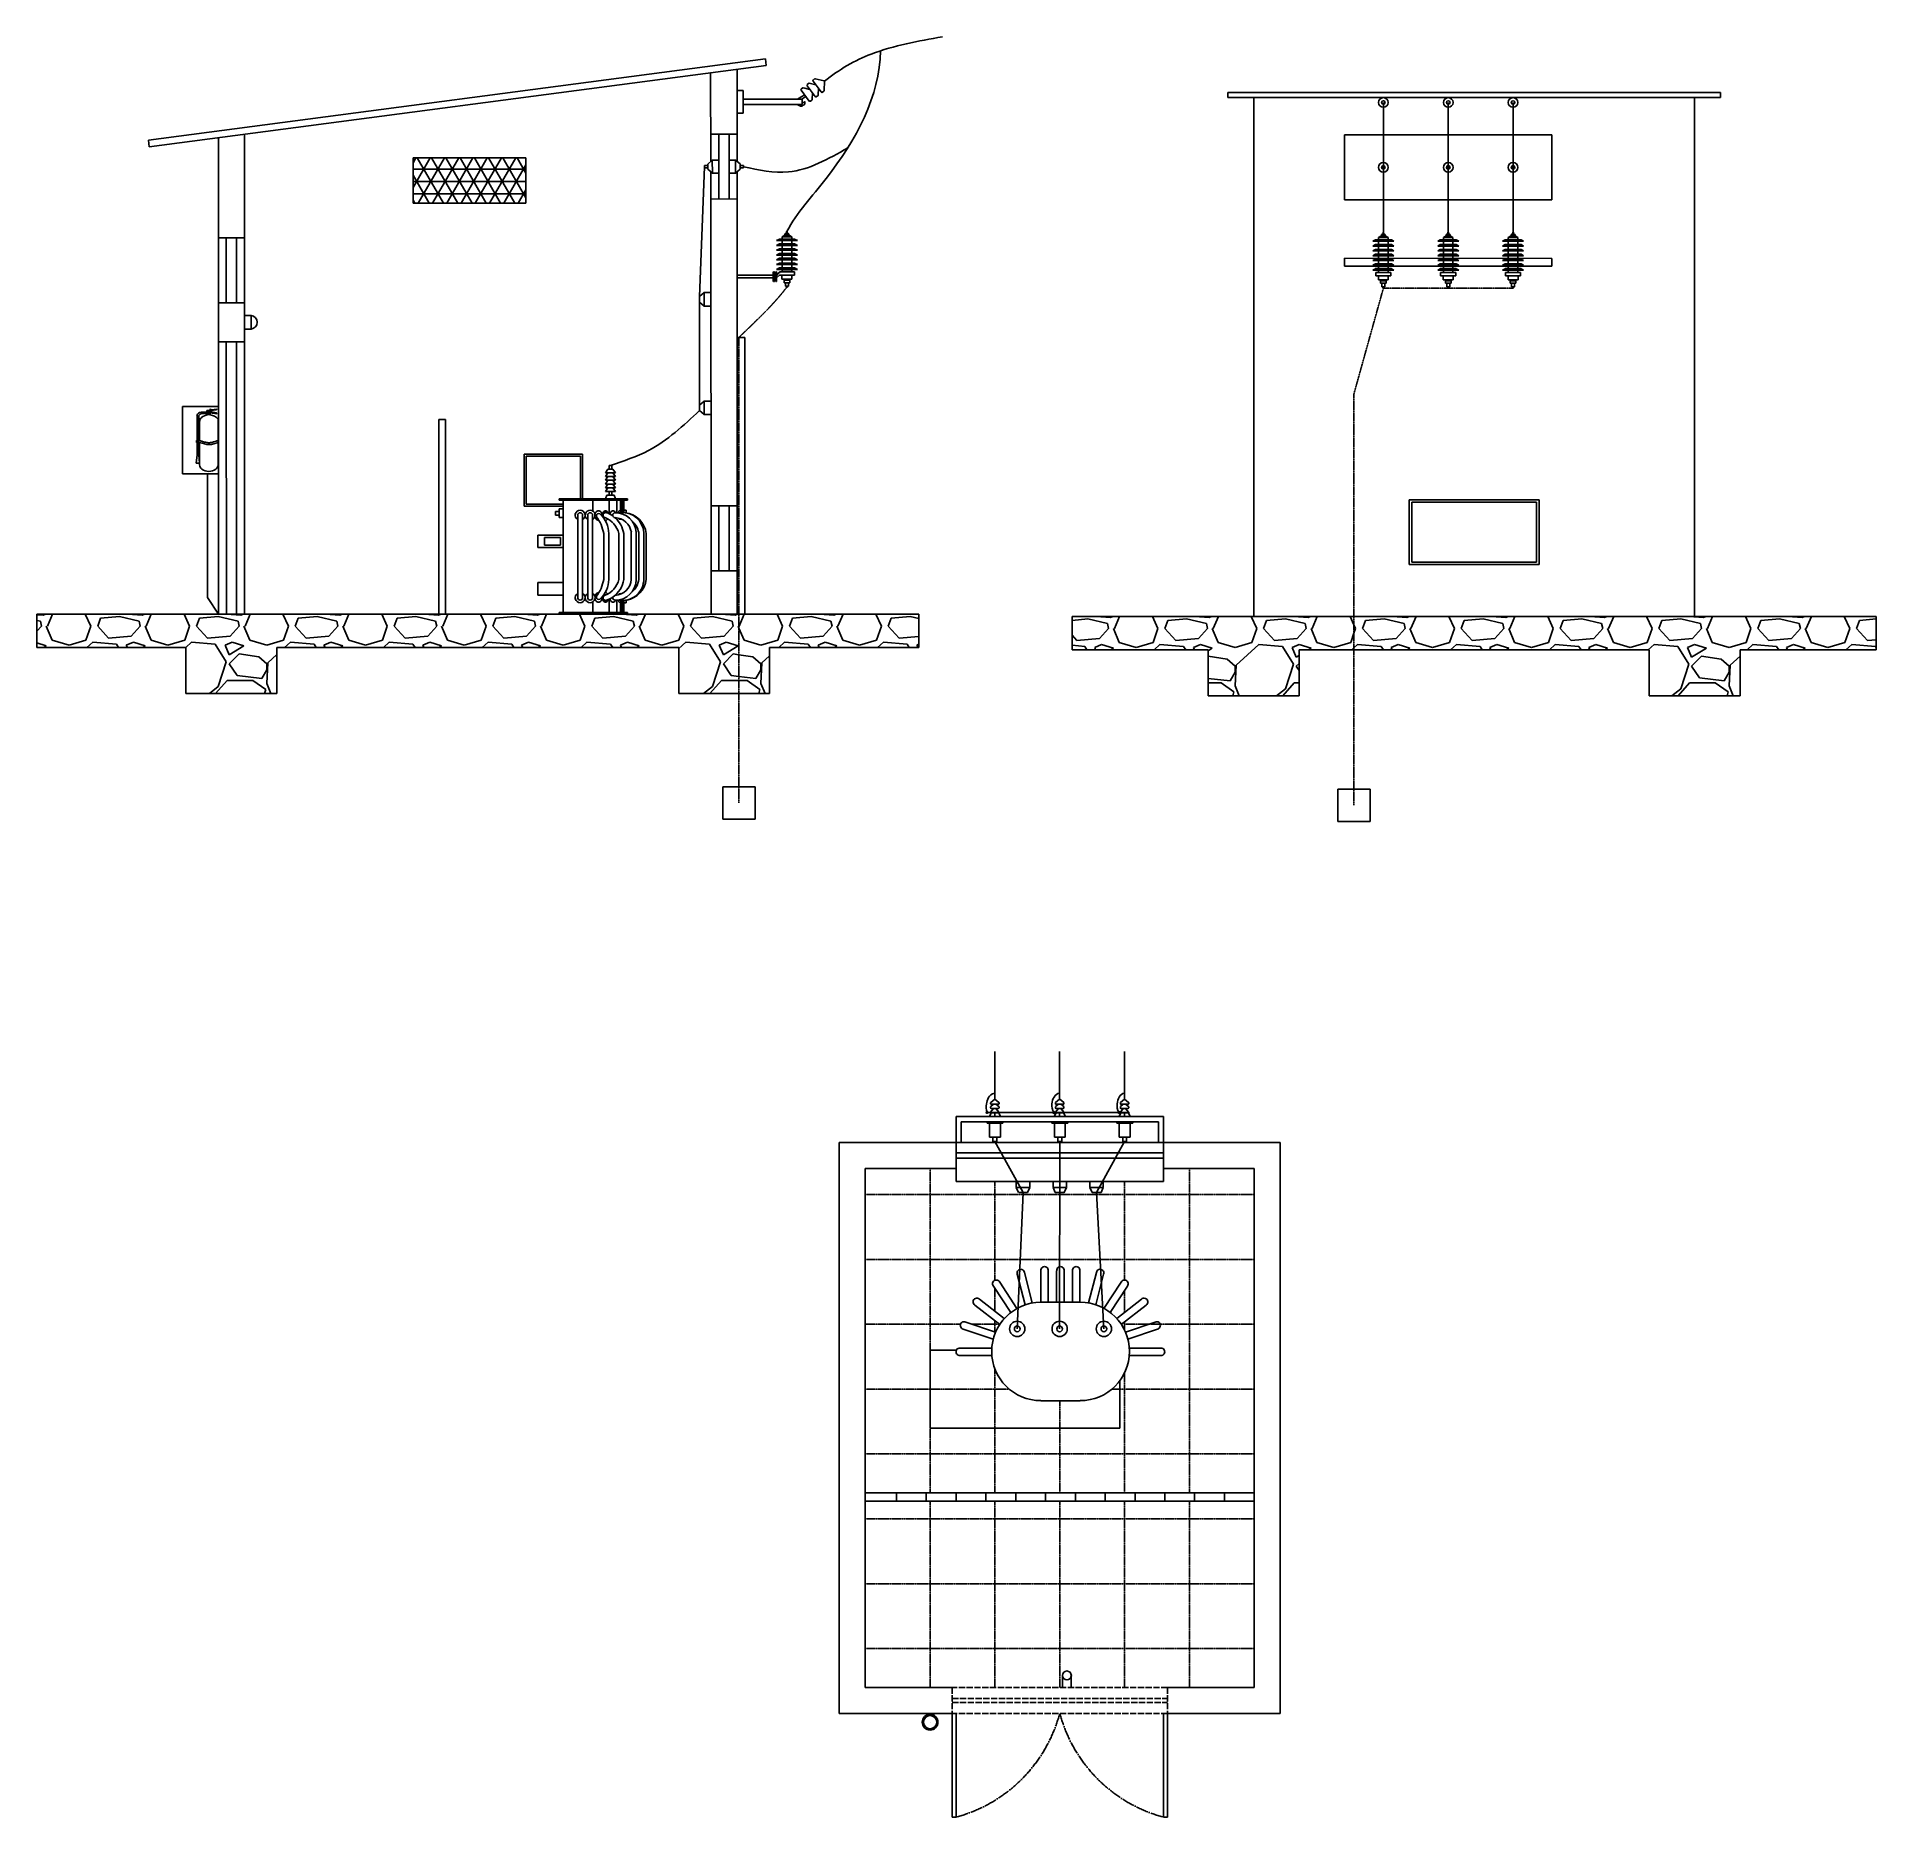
# Model space of a CAD drawing. Header units: millimetres. Extents: x -16096 to -1914, y 2268 to 15991.
import ezdxf

# ---------------------------------------------------------------- set-up
doc = ezdxf.new("R2010")
doc.units = ezdxf.units.MM
doc.linetypes.add('ACAD_ISO02W100', pattern=[15, 12, -3])
doc.linetypes.add('ACAD_ISO04W100', pattern=[30, 24, -3, 0, -3])
for name, color, linetype, lineweight in [('ATERRAMENTO', 1, 'ACAD_ISO04W100', 9), ('C ALIMENTAÇÃO', 6, 'Continuous', 60), ('EQUIPAMENTOS', 2, 'Continuous', 30)]:
    doc.layers.add(name, color=color, linetype=linetype, lineweight=lineweight)

msp = doc.modelspace()

# ---------------------------------------------------------------- hatches: boundary and pattern name
at = {"lineweight": -2}
h = msp.add_hatch(dxfattribs=at)
h.set_pattern_fill('NET3', color=256, scale=30)
h.set_pattern_definition([(0, (3879.74, 17.905), (0, 95.25), []), (60, (3879.74, 17.905), (-82.4889, 47.625), []), (120, (3879.74, 17.905), (-82.4889, -47.625), [])])
h.paths.add_polyline_path([(-13195, 15058), (-13195, 14708), (-12325, 14708), (-12325, 15058)])
at = {"layer": 'EQUIPAMENTOS', "lineweight": -2}
h = msp.add_hatch(color=256, dxfattribs=at)
h.dxf.hatch_style = 1
h.paths.add_polyline_path([(-10276, 14179), (-10276, 14183), (-10349, 14183), (-10349, 14179)])
h = msp.add_hatch(color=256, dxfattribs=at)
h.dxf.hatch_style = 1
h.paths.add_polyline_path([(-10408, 14106), (-10404, 14106), (-10404, 14179), (-10408, 14179)])
h = msp.add_hatch(color=256, dxfattribs=at)
h.dxf.hatch_style = 1
h.paths.add_polyline_path([(-10313, 14123), (-10330, 14123), (-10330, 14116), (-10313, 14116)])
h.paths.add_polyline_path([(-10295, 14123), (-10313, 14123), (-10313, 14116), (-10295, 14116)])
h = msp.add_hatch(color=256, dxfattribs=at)
h.dxf.hatch_style = 1
h.paths.add_polyline_path([(-5714, 14118), (-5732, 14118), (-5732, 14111), (-5714, 14111)])
h.paths.add_polyline_path([(-5696, 14118), (-5714, 14118), (-5714, 14111), (-5696, 14111)])
h = msp.add_hatch(color=256, dxfattribs=at)
h.dxf.hatch_style = 1
h.paths.add_polyline_path([(-5214, 14118), (-5232, 14118), (-5232, 14111), (-5214, 14111)])
h.paths.add_polyline_path([(-5196, 14118), (-5214, 14118), (-5214, 14111), (-5196, 14111)])
h = msp.add_hatch(color=256, dxfattribs=at)
h.dxf.hatch_style = 1
h.paths.add_polyline_path([(-4714, 14118), (-4732, 14118), (-4732, 14111), (-4714, 14111)])
h.paths.add_polyline_path([(-4696, 14118), (-4714, 14118), (-4714, 14111), (-4696, 14111)])

# ---------------------------------------------------------------- linework, layer by layer
at = {"lineweight": -2}
for p, q in [((-15235, 15194), (-10479, 15821)), ((-15231, 15144), (-10472, 15771)), ((-10472, 15771), (-10479, 15821)), ((-10900, 15030), (-10901, 15715)), ((-10696, 15030), (-10696, 15742)), ((-10651, 15578), (-10696, 15578)), ((-10651, 15578), (-10651, 15403)), ((-10651, 15510), (-10196, 15510)), ((-10651, 15470), (-10196, 15470)), ((-10196, 15510), (-10196, 15470)), ((-3114, 15563), (-6914, 15563)), ((-6914, 15563), (-6914, 15523)), ((-3114, 15523), (-6914, 15523)), ((-6714, 15523), (-6714, 11523)), ((-3314, 11523), (-3314, 15523)), ((-3114, 15563), (-3114, 15523)), ((-10651, 15403), (-10696, 15403)), ((-15231, 15144), (-15235, 15194)), ((-14696, 11541), (-14696, 15214)), ((-14496, 11541), (-14496, 15241)), ((-10696, 15241), (-10900, 15240)), ((-10838, 15240), (-10838, 14740)), ((-10758, 15241), (-10758, 14741)), ((-6014, 15235), (-6014, 14735)), ((-6014, 15235), (-4414, 15235)), ((-4414, 15235), (-4414, 14735)), ((-13195, 14708), (-13195, 15058)), ((-13195, 15058), (-12325, 15058)), ((-12325, 15058), (-12325, 14708)), ((-10888, 15040), (-10923, 15010)), ((-10838, 15040), (-10888, 15040)), ((-10888, 15040), (-10887, 14941)), ((-10758, 15041), (-10709, 15041)), ((-10709, 15041), (-10709, 14941)), ((-10709, 15041), (-10673, 15011)), ((-10923, 14999), (-10948, 14999)), ((-10948, 14981), (-10948, 14999)), ((-10923, 14981), (-10948, 14981)), ((-10923, 15010), (-10923, 14970)), ((-10887, 14941), (-10923, 14970)), ((-10896, 11541), (-10900, 14951)), ((-10838, 14941), (-10887, 14941)), ((-10758, 14941), (-10709, 14941)), ((-10709, 14941), (-10674, 14970)), ((-10696, 11541), (-10696, 14951)), ((-10673, 15011), (-10674, 14970)), ((-10673, 14999), (-10648, 14999)), ((-10673, 14982), (-10648, 14981)), ((-10648, 14982), (-10648, 14999)), ((-12325, 14708), (-13195, 14708)), ((-10696, 14741), (-10900, 14740)), ((-6014, 14735), (-4414, 14735)), ((-14496, 14441), (-14696, 14441)), ((-14636, 14441), (-14636, 13941)), ((-14556, 14441), (-14556, 13941)), ((-4414, 14283), (-6014, 14284)), ((-6014, 14284), (-6014, 14222)), ((-6014, 14222), (-4414, 14222)), ((-4414, 14283), (-4414, 14222)), ((-10416, 14179), (-10419, 14179)), ((-10404, 14179), (-10408, 14179)), ((-10393, 14179), (-10396, 14179)), ((-14496, 13941), (-14696, 13941)), ((-10951, 14020), (-10988, 13990)), ((-10988, 13947), (-10988, 13990)), ((-10951, 13916), (-10988, 13947)), ((-10899, 14020), (-10951, 14020)), ((-10951, 13916), (-10951, 14020)), ((-10899, 13916), (-10951, 13916)), ((-14496, 13843), (-14444, 13843)), ((-14444, 13843), (-14444, 13738)), ((-14696, 13641), (-14496, 13641)), ((-14636, 13641), (-14634, 11541)), ((-14556, 13641), (-14556, 11541)), ((-14496, 13738), (-14444, 13738)), ((-10696, 13673), (-10636, 13673)), ((-10636, 13673), (-10636, 11541)), ((-14696, 13141), (-14972, 13141)), ((-14972, 13141), (-14972, 12622)), ((-14861, 13072), (-14861, 12769)), ((-14846, 13072), (-14846, 12769)), ((-14779, 13097), (-14829, 13097)), ((-14779, 13087), (-14824, 13087)), ((-14764, 13114), (-14785, 13112)), ((-14785, 13112), (-14785, 13100)), ((-14785, 13100), (-14779, 13099)), ((-14779, 13076), (-14779, 13102)), ((-14766, 13102), (-14772, 13102)), ((-14769, 13102), (-14769, 13105)), ((-14769, 13105), (-14769, 13099)), ((-14761, 13114), (-14764, 13114)), ((-14761, 13113), (-14764, 13113)), ((-14761, 13113), (-14764, 13112)), ((-14753, 13115), (-14760, 13114)), ((-14758, 13107), (-14760, 13106)), ((-14759, 13076), (-14759, 13102)), ((-14710, 13092), (-14759, 13102)), ((-14756, 13107), (-14757, 13107)), ((-14754, 13111), (-14756, 13107)), ((-14754, 13111), (-14753, 13111)), ((-14706, 13120), (-14752, 13115)), ((-14752, 13111), (-14715, 13115)), ((-14715, 13115), (-14706, 13120)), ((-14710, 13092), (-14706, 13087)), ((-14710, 13087), (-14706, 13087)), ((-10950, 13183), (-10987, 13152)), ((-10987, 13110), (-10987, 13152)), ((-10950, 13079), (-10987, 13110)), ((-10898, 13183), (-10950, 13183)), ((-10950, 13079), (-10950, 13183)), ((-10898, 13079), (-10950, 13079)), ((-14841, 13025), (-14841, 12880)), ((-14699, 13045), (-14699, 12692)), ((-12996, 11541), (-12996, 13041)), ((-12996, 13041), (-12946, 13041)), ((-12946, 13041), (-12946, 11541)), ((-14867, 12704), (-14861, 12769)), ((-14865, 12865), (-14865, 12880)), ((-14861, 12880), (-14865, 12880)), ((-14861, 12865), (-14865, 12865)), ((-14841, 12880), (-14846, 12880)), ((-14841, 12865), (-14846, 12865)), ((-14842, 12704), (-14846, 12769)), ((-14841, 12865), (-14841, 12692)), ((-12339, 12374), (-12339, 12774)), ((-12339, 12774), (-11889, 12774)), ((-11889, 12774), (-11889, 12429)), ((-14867, 12704), (-14842, 12704)), ((-14696, 12691), (-14696, 12691)), ((-12324, 12389), (-12324, 12759)), ((-12324, 12759), (-11904, 12759)), ((-11904, 12759), (-11904, 12429)), ((-14972, 12622), (-14696, 12622)), ((-14781, 12622), (-14781, 11669)), ((-12039, 12374), (-12339, 12374)), ((-12039, 12389), (-12324, 12389)), ((-10697, 12376), (-10897, 12376)), ((-10837, 12376), (-10837, 11876)), ((-10757, 12376), (-10757, 11876)), ((-5514, 12423), (-4514, 12423)), ((-5514, 11923), (-5514, 12423)), ((-5494, 12403), (-4534, 12403)), ((-5494, 11943), (-5494, 12403)), ((-4534, 11943), (-4534, 12403)), ((-4514, 11923), (-4514, 12423)), ((-4514, 11923), (-5514, 11923)), ((-4534, 11943), (-5494, 11943)), ((-10697, 11876), (-10897, 11876)), ((-14781, 11669), (-14696, 11541)), ((-16096, 11541), (-16096, 11285)), ((-16096, 11541), (-9296, 11541)), ((-14496, 11541), (-10696, 11541)), ((-10896, 11541), (-10696, 11541)), ((-9296, 11285), (-9296, 11541)), ((-8114, 11523), (-1914, 11523)), ((-8114, 11523), (-8114, 11267)), ((-1914, 11267), (-1914, 11523)), ((-16096, 11285), (-14946, 11285)), ((-14946, 11285), (-14946, 10930)), ((-14246, 11285), (-11146, 11285)), ((-14246, 10930), (-14246, 11285)), ((-11146, 10930), (-11146, 11285)), ((-10446, 11285), (-9296, 11285)), ((-10446, 11285), (-10446, 10930)), ((-8114, 11267), (-7064, 11267)), ((-7064, 10912), (-7064, 11267)), ((-6364, 11267), (-3664, 11267)), ((-6364, 11267), (-6364, 10912)), ((-3664, 11267), (-3664, 10912)), ((-2964, 11267), (-1914, 11267)), ((-2964, 10912), (-2964, 11267)), ((-14246, 10930), (-14946, 10930)), ((-11146, 10930), (-10446, 10930)), ((-7064, 10912), (-6364, 10912)), ((-2964, 10912), (-3664, 10912)), ((-10808, 10211), (-10808, 9961)), ((-10558, 10211), (-10808, 10211)), ((-10558, 9961), (-10558, 10211)), ((-6066, 10193), (-6066, 9943)), ((-5816, 10193), (-6066, 10193)), ((-5816, 9943), (-5816, 10193)), ((-10808, 9961), (-10558, 9961)), ((-6066, 9943), (-5816, 9943)), ((-9009, 7668), (-9009, 7168)), ((-9009, 7668), (-7409, 7668)), ((-7409, 7668), (-7409, 7168)), ((-8969, 7628), (-8969, 7468)), ((-8969, 7628), (-7449, 7628)), ((-7449, 7628), (-7449, 7468)), ((-9909, 7468), (-6509, 7468)), ((-9909, 3068), (-9909, 7468)), ((-9009, 7388), (-7409, 7388)), ((-6509, 7468), (-6509, 3068)), ((-9709, 7268), (-9709, 3268)), ((-9009, 7268), (-9709, 7268)), ((-9709, 3268), (-9709, 7268)), ((-9709, 7268), (-9009, 7268)), ((-9009, 7348), (-7409, 7348)), ((-6709, 7268), (-7409, 7268)), ((-7409, 7268), (-6709, 7268)), ((-6709, 3268), (-6709, 7268)), ((-6709, 7268), (-6709, 3268)), ((-9009, 7168), (-7409, 7168)), ((-8544, 7168), (-8544, 7124)), ((-8440, 7123), (-8544, 7123)), ((-8544, 7123), (-8527, 7084)), ((-8441, 7123), (-8457, 7084)), ((-8440, 7168), (-8440, 7124)), ((-8260, 7168), (-8260, 7124)), ((-8157, 7123), (-8260, 7123)), ((-8260, 7123), (-8244, 7084)), ((-8157, 7123), (-8174, 7084)), ((-8157, 7168), (-8157, 7124)), ((-7977, 7168), (-7977, 7124)), ((-7874, 7123), (-7977, 7123)), ((-7977, 7123), (-7960, 7084)), ((-7874, 7123), (-7890, 7084)), ((-7874, 7168), (-7874, 7124)), ((-8525, 7083), (-8459, 7083)), ((-8242, 7083), (-8176, 7083)), ((-7958, 7083), (-7892, 7083)), ((-9209, 5868), (-9006, 5868)), ((-9209, 5868), (-9209, 5268)), ((-7746, 5632), (-7746, 5268)), ((-9209, 5268), (-7746, 5268)), ((-6709, 4768), (-9709, 4768)), ((-9709, 4768), (-6709, 4768)), ((-9709, 4703), (-6709, 4703)), ((-9469, 4768), (-9469, 4703)), ((-9239, 4768), (-9239, 4703)), ((-9009, 4768), (-9009, 4703)), ((-8779, 4768), (-8779, 4703)), ((-8549, 4768), (-8549, 4703)), ((-8319, 4768), (-8319, 4703)), ((-8089, 4768), (-8089, 4703)), ((-7859, 4768), (-7859, 4703)), ((-7629, 4768), (-7629, 4703)), ((-7399, 4768), (-7399, 4703)), ((-7169, 4768), (-7169, 4703)), ((-6939, 4768), (-6939, 4703)), ((-6709, 4768), (-6709, 4703)), ((-6709, 4768), (-6709, 4703)), ((-9709, 3268), (-9039, 3268)), ((-9209, 3268), (-9709, 3268)), ((-8188, 3268), (-8188, 3361)), ((-8120, 3268), (-8120, 3361)), ((-7379, 3268), (-6709, 3268)), ((-6709, 3268), (-7209, 3268)), ((-9039, 3068), (-9909, 3068)), ((-9209, 3001), (-9209, 3001)), ((-9039, 3068), (-9039, 2268)), ((-9039, 3068), (-9009, 3068)), ((-9009, 2268), (-9009, 3068)), ((-7409, 3068), (-7409, 2268)), ((-7409, 3068), (-7379, 3068)), ((-7379, 2268), (-7379, 3068)), ((-6509, 3068), (-7379, 3068)), ((-9039, 2268), (-9009, 2268)), ((-7409, 2268), (-7379, 2268))]:
    msp.add_line(p, q, dxfattribs=at)
at = {"linetype": 'Continuous', "lineweight": -2}
for p, q in [((-16046, 11532), (-16096, 11536)), ((-16069, 11486), (-16096, 11493)), ((-16029, 11541), (-16046, 11532)), ((-16015, 11448), (-15976, 11541)), ((-15723, 11541), (-15680, 11448)), ((-15627, 11448), (-15604, 11509)), ((-15459, 11524), (-15604, 11509)), ((-15307, 11486), (-15459, 11524)), ((-15284, 11532), (-15395, 11541)), ((-15267, 11541), (-15284, 11532)), ((-15253, 11448), (-15214, 11541)), ((-14961, 11541), (-14918, 11448)), ((-14865, 11448), (-14842, 11509)), ((-14697, 11524), (-14842, 11509)), ((-14545, 11486), (-14697, 11524)), ((-14522, 11532), (-14633, 11541)), ((-14505, 11541), (-14522, 11532)), ((-14491, 11448), (-14452, 11541)), ((-14199, 11541), (-14156, 11448)), ((-14103, 11448), (-14080, 11509)), ((-13935, 11524), (-14080, 11509)), ((-13783, 11486), (-13935, 11524)), ((-13760, 11532), (-13871, 11541)), ((-13743, 11541), (-13760, 11532)), ((-13729, 11448), (-13690, 11541)), ((-13437, 11541), (-13394, 11448)), ((-13341, 11448), (-13318, 11509)), ((-13173, 11524), (-13318, 11509)), ((-13021, 11486), (-13173, 11524)), ((-12998, 11532), (-13109, 11541)), ((-12981, 11541), (-12998, 11532)), ((-12967, 11448), (-12928, 11541)), ((-12675, 11541), (-12632, 11448)), ((-12579, 11448), (-12556, 11509)), ((-12411, 11524), (-12556, 11509)), ((-12259, 11486), (-12411, 11524)), ((-12236, 11532), (-12347, 11541)), ((-12219, 11541), (-12236, 11532)), ((-12205, 11448), (-12166, 11541)), ((-11913, 11541), (-11870, 11448)), ((-11817, 11448), (-11794, 11509)), ((-11649, 11524), (-11794, 11509)), ((-11497, 11486), (-11649, 11524)), ((-11474, 11532), (-11585, 11541)), ((-11457, 11541), (-11474, 11532)), ((-11443, 11448), (-11404, 11541)), ((-11151, 11541), (-11108, 11448)), ((-11055, 11448), (-11032, 11509)), ((-10887, 11524), (-11032, 11509)), ((-10735, 11486), (-10887, 11524)), ((-10712, 11532), (-10823, 11541)), ((-10695, 11541), (-10712, 11532)), ((-10681, 11448), (-10642, 11541)), ((-10389, 11541), (-10346, 11448)), ((-10293, 11448), (-10270, 11509)), ((-10125, 11524), (-10270, 11509)), ((-9973, 11486), (-10125, 11524)), ((-9950, 11532), (-10061, 11541)), ((-9933, 11541), (-9950, 11532)), ((-9919, 11448), (-9880, 11541)), ((-9627, 11541), (-9584, 11448)), ((-9531, 11448), (-9508, 11509)), ((-9363, 11524), (-9508, 11509)), ((-9296, 11507), (-9363, 11524)), ((-9296, 11540), (-9299, 11541)), ((-7993, 11506), (-8114, 11493)), ((-7841, 11468), (-7993, 11506)), ((-7818, 11514), (-7929, 11523)), ((-7801, 11523), (-7818, 11514)), ((-7788, 11430), (-7748, 11523)), ((-7495, 11523), (-7452, 11430)), ((-7399, 11430), (-7376, 11491)), ((-7231, 11506), (-7376, 11491)), ((-7079, 11468), (-7231, 11506)), ((-7056, 11514), (-7167, 11523)), ((-7039, 11523), (-7056, 11514)), ((-7026, 11430), (-6986, 11523)), ((-6733, 11523), (-6690, 11430)), ((-6637, 11430), (-6614, 11491)), ((-6469, 11506), (-6614, 11491)), ((-6317, 11468), (-6469, 11506)), ((-6294, 11514), (-6405, 11523)), ((-6277, 11523), (-6294, 11514)), ((-6264, 11430), (-6224, 11523)), ((-5971, 11523), (-5941, 11458)), ((-5875, 11430), (-5852, 11491)), ((-5707, 11506), (-5852, 11491)), ((-5555, 11468), (-5707, 11506)), ((-5532, 11514), (-5643, 11523)), ((-5515, 11523), (-5532, 11514)), ((-5502, 11430), (-5462, 11523)), ((-5209, 11523), (-5166, 11430)), ((-5113, 11430), (-5090, 11491)), ((-4945, 11506), (-5090, 11491)), ((-4793, 11468), (-4945, 11506)), ((-4770, 11514), (-4881, 11523)), ((-4753, 11523), (-4770, 11514)), ((-4740, 11430), (-4700, 11523)), ((-4447, 11523), (-4404, 11430)), ((-4351, 11430), (-4328, 11491)), ((-4183, 11506), (-4328, 11491)), ((-4031, 11468), (-4183, 11506)), ((-4008, 11514), (-4119, 11523)), ((-3991, 11523), (-4008, 11514)), ((-3978, 11430), (-3938, 11523)), ((-3685, 11523), (-3642, 11430)), ((-3589, 11430), (-3566, 11491)), ((-3421, 11506), (-3566, 11491)), ((-3269, 11468), (-3421, 11506)), ((-3246, 11514), (-3357, 11523)), ((-3229, 11523), (-3246, 11514)), ((-3216, 11430), (-3176, 11523)), ((-2923, 11523), (-2880, 11430)), ((-2827, 11430), (-2804, 11491)), ((-2659, 11506), (-2804, 11491)), ((-2507, 11468), (-2659, 11506)), ((-2484, 11514), (-2595, 11523)), ((-2467, 11523), (-2484, 11514)), ((-2454, 11430), (-2414, 11523)), ((-2161, 11523), (-2118, 11430)), ((-2065, 11430), (-2042, 11491)), ((-1914, 11504), (-2042, 11491)), ((-16061, 11448), (-16096, 11409)), ((-16061, 11448), (-16069, 11486)), ((-16023, 11448), (-15977, 11341)), ((-15718, 11341), (-15680, 11448)), ((-15543, 11356), (-15627, 11448)), ((-15368, 11372), (-15543, 11356)), ((-15299, 11448), (-15368, 11372)), ((-15299, 11448), (-15307, 11486)), ((-15261, 11448), (-15215, 11341)), ((-14956, 11341), (-14918, 11448)), ((-14781, 11356), (-14865, 11448)), ((-14606, 11372), (-14781, 11356)), ((-14537, 11448), (-14606, 11372)), ((-14537, 11448), (-14545, 11486)), ((-14499, 11448), (-14453, 11341)), ((-14194, 11341), (-14156, 11448)), ((-14019, 11356), (-14103, 11448)), ((-13844, 11372), (-14019, 11356)), ((-13775, 11448), (-13844, 11372)), ((-13775, 11448), (-13783, 11486)), ((-13737, 11448), (-13691, 11341)), ((-13432, 11341), (-13394, 11448)), ((-13257, 11356), (-13341, 11448)), ((-13082, 11372), (-13257, 11356)), ((-13013, 11448), (-13082, 11372)), ((-13013, 11448), (-13021, 11486)), ((-12975, 11448), (-12929, 11341)), ((-12670, 11341), (-12632, 11448)), ((-12495, 11356), (-12579, 11448)), ((-12320, 11372), (-12495, 11356)), ((-12251, 11448), (-12320, 11372)), ((-12251, 11448), (-12259, 11486)), ((-12213, 11448), (-12167, 11341)), ((-11908, 11341), (-11870, 11448)), ((-11733, 11356), (-11817, 11448)), ((-11558, 11372), (-11733, 11356)), ((-11489, 11448), (-11558, 11372)), ((-11489, 11448), (-11497, 11486)), ((-11451, 11448), (-11405, 11341)), ((-11146, 11341), (-11108, 11448)), ((-10971, 11356), (-11055, 11448)), ((-10796, 11372), (-10971, 11356)), ((-10727, 11448), (-10796, 11372)), ((-10727, 11448), (-10735, 11486)), ((-10689, 11448), (-10683, 11434)), ((-10683, 11434), (-10643, 11341)), ((-10384, 11341), (-10346, 11448)), ((-10209, 11356), (-10293, 11448)), ((-10034, 11372), (-10209, 11356)), ((-9965, 11448), (-10034, 11372)), ((-9965, 11448), (-9973, 11486)), ((-9927, 11448), (-9881, 11341)), ((-9622, 11341), (-9584, 11448)), ((-9447, 11356), (-9531, 11448)), ((-9296, 11370), (-9447, 11356)), ((-8077, 11339), (-8114, 11379)), ((-7902, 11354), (-8077, 11339)), ((-7833, 11430), (-7902, 11354)), ((-7833, 11430), (-7841, 11468)), ((-7795, 11430), (-7750, 11323)), ((-7490, 11323), (-7452, 11430)), ((-7315, 11339), (-7399, 11430)), ((-7140, 11354), (-7315, 11339)), ((-7071, 11430), (-7140, 11354)), ((-7071, 11430), (-7079, 11468)), ((-7033, 11430), (-6988, 11323)), ((-6728, 11323), (-6690, 11430)), ((-6553, 11339), (-6637, 11430)), ((-6378, 11354), (-6553, 11339)), ((-6309, 11430), (-6378, 11354)), ((-6309, 11430), (-6317, 11468)), ((-6271, 11430), (-6226, 11323)), ((-5966, 11323), (-5941, 11394)), ((-5941, 11458), (-5928, 11430)), ((-5941, 11394), (-5928, 11430)), ((-5791, 11339), (-5875, 11430)), ((-5616, 11354), (-5791, 11339)), ((-5547, 11430), (-5616, 11354)), ((-5547, 11430), (-5555, 11468)), ((-5509, 11430), (-5464, 11323)), ((-5204, 11323), (-5166, 11430)), ((-5029, 11339), (-5113, 11430)), ((-4854, 11354), (-5029, 11339)), ((-4785, 11430), (-4854, 11354)), ((-4785, 11430), (-4793, 11468)), ((-4747, 11430), (-4702, 11323)), ((-4442, 11323), (-4404, 11430)), ((-4267, 11339), (-4351, 11430)), ((-4092, 11354), (-4267, 11339)), ((-4023, 11430), (-4092, 11354)), ((-4023, 11430), (-4031, 11468)), ((-3985, 11430), (-3940, 11323)), ((-3680, 11323), (-3642, 11430)), ((-3505, 11339), (-3589, 11430)), ((-3330, 11354), (-3505, 11339)), ((-3261, 11430), (-3330, 11354)), ((-3261, 11430), (-3269, 11468)), ((-3223, 11430), (-3178, 11323)), ((-2918, 11323), (-2880, 11430)), ((-2743, 11339), (-2827, 11430)), ((-2568, 11354), (-2743, 11339)), ((-2499, 11430), (-2568, 11354)), ((-2499, 11430), (-2507, 11468)), ((-2461, 11430), (-2416, 11323)), ((-2156, 11323), (-2118, 11430)), ((-1981, 11339), (-2065, 11430)), ((-16023, 11296), (-16096, 11320)), ((-16041, 11285), (-16023, 11296)), ((-15977, 11341), (-15848, 11303)), ((-15848, 11303), (-15718, 11341)), ((-15665, 11326), (-15710, 11285)), ((-15482, 11311), (-15665, 11326)), ((-15466, 11285), (-15482, 11311)), ((-15352, 11326), (-15406, 11303)), ((-15406, 11303), (-15398, 11285)), ((-15261, 11296), (-15352, 11326)), ((-15279, 11285), (-15261, 11296)), ((-15215, 11341), (-15086, 11303)), ((-15086, 11303), (-14956, 11341)), ((-14903, 11326), (-14948, 11285)), ((-14720, 11311), (-14903, 11326)), ((-14636, 11174), (-14720, 11311)), ((-14590, 11326), (-14644, 11303)), ((-14644, 11303), (-14613, 11227)), ((-14613, 11227), (-14499, 11296)), ((-14537, 11235), (-14613, 11158)), ((-14499, 11296), (-14590, 11326)), ((-14385, 11212), (-14537, 11235)), ((-14453, 11341), (-14324, 11303)), ((-14324, 11158), (-14385, 11212)), ((-14324, 11303), (-14194, 11341)), ((-14246, 11230), (-14316, 11166)), ((-14141, 11326), (-14186, 11285)), ((-13958, 11311), (-14141, 11326)), ((-13942, 11285), (-13958, 11311)), ((-13828, 11326), (-13882, 11303)), ((-13882, 11303), (-13874, 11285)), ((-13737, 11296), (-13828, 11326)), ((-13755, 11285), (-13737, 11296)), ((-13691, 11341), (-13562, 11303)), ((-13562, 11303), (-13432, 11341)), ((-13379, 11326), (-13424, 11285)), ((-13196, 11311), (-13379, 11326)), ((-13180, 11285), (-13196, 11311)), ((-13066, 11326), (-13120, 11303)), ((-13120, 11303), (-13112, 11285)), ((-12975, 11296), (-13066, 11326)), ((-12993, 11285), (-12975, 11296)), ((-12929, 11341), (-12800, 11303)), ((-12800, 11303), (-12670, 11341)), ((-12617, 11326), (-12662, 11285)), ((-12434, 11311), (-12617, 11326)), ((-12418, 11285), (-12434, 11311)), ((-12304, 11326), (-12358, 11303)), ((-12358, 11303), (-12350, 11285)), ((-12213, 11296), (-12304, 11326)), ((-12231, 11285), (-12213, 11296)), ((-12167, 11341), (-12038, 11303)), ((-12038, 11303), (-11908, 11341)), ((-11855, 11326), (-11900, 11285)), ((-11672, 11311), (-11855, 11326)), ((-11656, 11285), (-11672, 11311)), ((-11542, 11326), (-11596, 11303)), ((-11596, 11303), (-11588, 11285)), ((-11451, 11296), (-11542, 11326)), ((-11469, 11285), (-11451, 11296)), ((-11405, 11341), (-11276, 11303)), ((-11276, 11303), (-11146, 11341)), ((-11093, 11326), (-11146, 11277)), ((-10910, 11311), (-11093, 11326)), ((-10826, 11174), (-10910, 11311)), ((-10780, 11326), (-10834, 11303)), ((-10834, 11303), (-10803, 11227)), ((-10803, 11227), (-10689, 11296)), ((-10727, 11235), (-10803, 11158)), ((-10689, 11296), (-10780, 11326)), ((-10683, 11228), (-10727, 11235)), ((-10575, 11212), (-10683, 11228)), ((-10643, 11341), (-10514, 11303)), ((-10514, 11158), (-10575, 11212)), ((-10514, 11303), (-10384, 11341)), ((-10446, 11220), (-10506, 11166)), ((-10331, 11326), (-10376, 11285)), ((-10148, 11311), (-10331, 11326)), ((-10132, 11285), (-10148, 11311)), ((-10018, 11326), (-10072, 11303)), ((-10072, 11303), (-10064, 11285)), ((-9927, 11296), (-10018, 11326)), ((-9945, 11285), (-9927, 11296)), ((-9881, 11341), (-9752, 11303)), ((-9752, 11303), (-9622, 11341)), ((-9569, 11326), (-9614, 11285)), ((-9386, 11311), (-9569, 11326)), ((-9370, 11285), (-9386, 11311)), ((-9296, 11309), (-9310, 11303)), ((-9310, 11303), (-9302, 11285)), ((-8016, 11293), (-8114, 11301)), ((-8000, 11267), (-8016, 11293)), ((-7887, 11308), (-7940, 11285)), ((-7940, 11285), (-7933, 11267)), ((-7795, 11278), (-7887, 11308)), ((-7813, 11267), (-7795, 11278)), ((-7750, 11323), (-7620, 11285)), ((-7620, 11285), (-7490, 11323)), ((-7437, 11308), (-7482, 11267)), ((-7254, 11293), (-7437, 11308)), ((-7238, 11267), (-7254, 11293)), ((-7125, 11308), (-7178, 11285)), ((-7178, 11285), (-7171, 11267)), ((-7033, 11278), (-7125, 11308)), ((-7064, 11259), (-7033, 11278)), ((-6919, 11194), (-7064, 11216)), ((-6988, 11323), (-6858, 11285)), ((-6858, 11285), (-6728, 11323)), ((-6675, 11308), (-6850, 11148)), ((-6492, 11293), (-6675, 11308)), ((-6408, 11156), (-6492, 11293)), ((-6363, 11308), (-6416, 11285)), ((-6416, 11285), (-6386, 11209)), ((-6386, 11209), (-6364, 11222)), ((-6271, 11278), (-6363, 11308)), ((-6289, 11267), (-6271, 11278)), ((-6226, 11323), (-6096, 11285)), ((-6096, 11285), (-5966, 11323)), ((-5941, 11282), (-5958, 11267)), ((-5913, 11308), (-5941, 11282)), ((-5730, 11293), (-5913, 11308)), ((-5714, 11267), (-5730, 11293)), ((-5601, 11308), (-5654, 11285)), ((-5654, 11285), (-5647, 11267)), ((-5509, 11278), (-5601, 11308)), ((-5527, 11267), (-5509, 11278)), ((-5464, 11323), (-5334, 11285)), ((-5334, 11285), (-5204, 11323)), ((-5151, 11308), (-5196, 11267)), ((-4968, 11293), (-5151, 11308)), ((-4952, 11267), (-4968, 11293)), ((-4839, 11308), (-4892, 11285)), ((-4892, 11285), (-4885, 11267)), ((-4747, 11278), (-4839, 11308)), ((-4765, 11267), (-4747, 11278)), ((-4702, 11323), (-4572, 11285)), ((-4572, 11285), (-4442, 11323)), ((-4389, 11308), (-4434, 11267)), ((-4206, 11293), (-4389, 11308)), ((-4190, 11267), (-4206, 11293)), ((-4077, 11308), (-4130, 11285)), ((-4130, 11285), (-4123, 11267)), ((-3985, 11278), (-4077, 11308)), ((-4003, 11267), (-3985, 11278)), ((-3940, 11323), (-3810, 11285)), ((-3810, 11285), (-3680, 11323)), ((-3627, 11308), (-3672, 11267)), ((-3444, 11293), (-3627, 11308)), ((-3360, 11156), (-3444, 11293)), ((-3315, 11308), (-3368, 11285)), ((-3368, 11285), (-3338, 11209)), ((-3338, 11209), (-3223, 11278)), ((-3261, 11217), (-3338, 11140)), ((-3223, 11278), (-3315, 11308)), ((-3109, 11194), (-3261, 11217)), ((-3178, 11323), (-3048, 11285)), ((-3048, 11285), (-2918, 11323)), ((-2964, 11218), (-3040, 11148)), ((-2865, 11308), (-2910, 11267)), ((-2682, 11293), (-2865, 11308)), ((-2666, 11267), (-2682, 11293)), ((-2553, 11308), (-2606, 11285)), ((-2606, 11285), (-2599, 11267)), ((-2461, 11278), (-2553, 11308)), ((-2479, 11267), (-2461, 11278)), ((-2416, 11323), (-2286, 11285)), ((-2286, 11285), (-2156, 11323)), ((-2103, 11308), (-2148, 11267)), ((-1920, 11293), (-2103, 11308)), ((-1914, 11344), (-1981, 11339)), ((-1914, 11283), (-1920, 11293)), ((-14697, 10983), (-14636, 11174)), ((-14613, 11158), (-14552, 11067)), ((-14552, 11067), (-14362, 11044)), ((-14362, 11044), (-14324, 11113)), ((-14316, 11166), (-14324, 11006)), ((-14324, 11113), (-14324, 11158)), ((-10887, 10983), (-10826, 11174)), ((-10803, 11158), (-10742, 11067)), ((-10742, 11067), (-10683, 11060)), ((-10552, 11044), (-10514, 11113)), ((-10506, 11166), (-10514, 11006)), ((-10514, 11113), (-10514, 11158)), ((-6858, 11140), (-6919, 11194)), ((-6896, 11026), (-6858, 11095)), ((-6850, 11148), (-6858, 10988)), ((-6858, 11095), (-6858, 11140)), ((-6469, 10965), (-6408, 11156)), ((-6364, 11162), (-6386, 11140)), ((-6386, 11140), (-6364, 11108)), ((-3421, 10965), (-3360, 11156)), ((-3338, 11140), (-3277, 11049)), ((-3048, 11140), (-3109, 11194)), ((-3086, 11026), (-3048, 11095)), ((-3040, 11148), (-3048, 10988)), ((-3048, 11095), (-3048, 11140)), ((-14766, 10930), (-14697, 10983)), ((-14718, 10930), (-14628, 11029)), ((-14628, 11029), (-14430, 11029)), ((-14430, 11029), (-14331, 10960)), ((-14331, 10960), (-14340, 10930)), ((-14324, 11006), (-14291, 10930)), ((-10956, 10930), (-10887, 10983)), ((-10908, 10930), (-10818, 11029)), ((-10818, 11029), (-10683, 11029)), ((-10683, 11060), (-10552, 11044)), ((-10683, 11029), (-10620, 11029)), ((-10620, 11029), (-10521, 10960)), ((-10521, 10960), (-10530, 10930)), ((-10514, 11006), (-10481, 10930)), ((-7064, 11046), (-6896, 11026)), ((-7064, 11011), (-6965, 11011)), ((-6965, 11011), (-6866, 10942)), ((-6866, 10942), (-6874, 10912)), ((-6858, 10988), (-6826, 10912)), ((-6539, 10912), (-6469, 10965)), ((-6490, 10912), (-6401, 11011)), ((-6401, 11011), (-6364, 11011)), ((-3491, 10912), (-3421, 10965)), ((-3442, 10912), (-3353, 11011)), ((-3353, 11011), (-3155, 11011)), ((-3277, 11049), (-3086, 11026)), ((-3155, 11011), (-3056, 10942)), ((-3056, 10942), (-3064, 10912)), ((-3048, 10988), (-3016, 10912))]:
    msp.add_line(p, q, dxfattribs=at)
at = {"linetype": 'ACAD_ISO02W100', "lineweight": -2, "ltscale": 4}
for p, q in [((-9039, 3268), (-9039, 3068)), ((-7379, 3268), (-9039, 3268)), ((-7379, 3268), (-7379, 3068)), ((-9039, 3183), (-7379, 3183)), ((-9039, 3153), (-7379, 3153)), ((-7379, 3068), (-9009, 3068))]:
    msp.add_line(p, q, dxfattribs=at)
at = {"lineweight": -2}
for centre, radius in [((-14769, 13102), 10), ((-14769, 13102), 9), ((-14769, 13102), 3.23), ((-14764, 13112), 0.392), ((-8154, 3361), 34.2), ((-9209, 3001), 60.8), ((-9209, 3001), 50.8)]:
    msp.add_circle(centre, radius, dxfattribs=at)
for centre, radius, start, end in [((-14450, 13791), 52.7, 276.0918, 83.9082), ((-14832, 13068), 29.4, 84.7894, 173.1337), ((-14825, 13065), 22, 86.9419, 163.1334), ((-14801, 13025), 40, 127.1524, 180), ((-14769, 12983), 93.9, 96.1149, 127.1524), ((-14769, 12983), 93.9, 41.532, 83.8851), ((-14801, 12692), 40, 180, 233.7973), ((-14770, 12734), 93.2, 233.7973, 306.2027), ((-14739, 12692), 40, 306.2027, 0), ((-8542, 7124), 2, 180, 203.1443), ((-8442, 7124), 2, 336.7604, 0), ((-8258, 7124), 2, 180, 203.1443), ((-8159, 7124), 2, 336.7604, 0), ((-7975, 7124), 2, 180, 203.1443), ((-7876, 7124), 2, 336.7604, 0), ((-8459, 7085), 2, 270.0397, 336.7604), ((-8242, 7085), 2, 203.1443, 270.0397), ((-8176, 7085), 2, 270.0397, 336.7604), ((-7958, 7085), 2, 203.1443, 270.0397), ((-7892, 7085), 2, 270.0397, 336.7604)]:
    msp.add_arc(centre, radius, start, end, dxfattribs=at)
at = {"linetype": 'ACAD_ISO04W100', "lineweight": -2, "ltscale": 4}
for centre, start, end in [((-9302, 3361), 285, 345), ((-7116, 3361), 195, 255)]:
    msp.add_arc(centre, 1131, start, end, dxfattribs=at)
at = {"lineweight": -2}
msp.add_ellipse((-14757, 13113), major_axis=(-1.02, 7.32), ratio=0.638189, dxfattribs=at)
for points in [[(-14785, 13106), (-14782, 13104), (-14780, 13105), (-14778, 13105)], [(-14779, 13086), (-14770, 13084), (-14759, 13086)], [(-14759, 13096), (-14750, 13095), (-14742, 13091), (-14728, 13091), (-14721, 13087), (-14710, 13087)], [(-14861, 12789), (-14853, 12788), (-14846, 12789)], [(-14861, 12769), (-14853, 12768), (-14846, 12769)], [(-14841, 12865), (-14766, 12848), (-14699, 12865)]]:
    msp.add_spline(points, degree=3, dxfattribs=at)
for points, knots in [([(-14779, 13080), (-14779, 13080), (-14779, 13080), (-14778, 13080), (-14777, 13080), (-14775, 13080), (-14774, 13079), (-14772, 13079), (-14771, 13079), (-14770, 13079), (-14770, 13079), (-14769, 13079), (-14768, 13079), (-14767, 13079), (-14766, 13079), (-14763, 13080), (-14762, 13080), (-14759, 13080), (-14759, 13080), (-14759, 13081)], [1.162285, 1.162285, 1.162285, 1.162285, 1.474888, 1.474888, 4.424663, 4.424663, 6.742608, 6.742608, 8.556624, 8.556624, 9.696752, 9.696752, 10.836881, 10.836881, 13.117138, 13.117138, 18.383537, 18.383537, 19.16198, 19.16198, 19.16198, 19.16198]), ([(-14757, 13120), (-14758, 13120), (-14758, 13119), (-14759, 13119), (-14759, 13119), (-14759, 13118), (-14760, 13118), (-14760, 13117), (-14760, 13116), (-14760, 13115), (-14760, 13114), (-14760, 13112), (-14760, 13111), (-14759, 13109), (-14759, 13109), (-14758, 13108), (-14758, 13107), (-14757, 13107), (-14756, 13107), (-14756, 13107), (-14755, 13107), (-14755, 13107), (-14754, 13108), (-14754, 13108), (-14754, 13109), (-14753, 13110), (-14753, 13110), (-14753, 13112), (-14753, 13112), (-14753, 13114), (-14753, 13115), (-14753, 13116), (-14754, 13117), (-14754, 13118), (-14755, 13118), (-14755, 13119), (-14756, 13119), (-14757, 13120), (-14757, 13120), (-14757, 13120), (-14757, 13120), (-14757, 13120)], [0, 0, 0, 0, 0.285789, 0.285789, 0.571579, 0.571579, 0.857368, 0.857368, 1.143157, 1.143157, 1.554146, 1.554146, 1.965134, 1.965134, 2.376122, 2.376122, 2.695797, 2.695797, 3.015471, 3.015471, 3.335145, 3.335145, 3.65482, 3.65482, 3.974494, 3.974494, 4.294168, 4.294168, 4.613843, 4.613843, 4.933517, 4.933517, 5.253191, 5.253191, 5.572866, 5.572866, 5.89254, 5.89254, 6.212214, 6.212214, 6.283185, 6.283185, 6.283185, 6.283185]), ([(-14861, 12784), (-14859, 12783), (-14854, 12782), (-14848, 12783), (-14846, 12784)], [0, 0, 0, 0, 7.13002, 15.519382, 15.519382, 15.519382, 15.519382]), ([(-14861, 12779), (-14859, 12778), (-14859, 12778), (-14858, 12778), (-14857, 12777), (-14856, 12777), (-14855, 12777), (-14854, 12777), (-14854, 12777), (-14852, 12777), (-14851, 12777), (-14850, 12778), (-14849, 12778), (-14849, 12778), (-14849, 12778), (-14846, 12780)], [0, 0, 0, 0, 1.335042, 1.335042, 4.005125, 4.005125, 6.15749, 6.15749, 8.345678, 8.345678, 11.642915, 11.642915, 14.940152, 14.940152, 15.519382, 15.519382, 15.519382, 15.519382]), ([(-14861, 12774), (-14859, 12773), (-14854, 12772), (-14848, 12773), (-14846, 12774)], [0, 0, 0, 0, 7.13002, 15.519382, 15.519382, 15.519382, 15.519382]), ([(-14841, 12880), (-14830, 12876), (-14824, 12874), (-14814, 12870), (-14809, 12869), (-14799, 12866), (-14794, 12865), (-14784, 12863), (-14780, 12863), (-14773, 12862), (-14772, 12862), (-14769, 12862), (-14768, 12862), (-14765, 12862), (-14764, 12862), (-14760, 12863), (-14758, 12863), (-14753, 12863), (-14749, 12864), (-14741, 12866), (-14737, 12867), (-14727, 12870), (-14721, 12872), (-14711, 12875), (-14708, 12876), (-14699, 12880)], [0, 0, 0, 0, 16.598007, 16.598007, 33.196013, 33.196013, 49.79402, 49.79402, 66.392027, 66.392027, 73.257105, 73.257105, 76.60497, 76.60497, 83.3007, 83.3007, 89.99643, 89.99643, 103.38789, 103.38789, 116.77935, 116.77935, 137.217243, 137.217243, 146.540199, 146.540199, 146.540199, 146.540199])]:
    msp.add_open_spline(points, degree=3, knots=knots, dxfattribs=at)
at = {"layer": 'ATERRAMENTO', "lineweight": -2, "ltscale": 0.1}
for p, q in [((-5714, 14054), (-5941, 13240)), ((-5714, 14054), (-4714, 14054)), ((-10683, 13673), (-10683, 10086)), ((-5941, 10068), (-5941, 13240)), ((-9209, 7268), (-9209, 4768)), ((-7209, 7268), (-7209, 4768)), ((-8709, 7168), (-8709, 6407)), ((-7709, 7168), (-7709, 6409)), ((-6709, 7068), (-9709, 7068)), ((-6709, 6568), (-9709, 6568)), ((-8709, 6344), (-8709, 6167)), ((-7709, 6330), (-7709, 6160)), ((-8974, 6068), (-9709, 6068)), ((-8675, 6068), (-8886, 6068)), ((-8709, 6095), (-8709, 6007)), ((-7709, 6087), (-7709, 6020)), ((-6709, 6068), (-7709, 6068)), ((-8709, 5722), (-8709, 4768)), ((-7709, 5695), (-7709, 4768)), ((-8600, 5568), (-9709, 5568)), ((-6709, 5568), (-7806, 5568)), ((-8209, 5478), (-8209, 4768)), ((-6709, 5068), (-9709, 5068)), ((-9209, 4703), (-9209, 3268)), ((-8709, 4703), (-8709, 3268)), ((-8209, 4703), (-8209, 3268)), ((-7709, 4703), (-7709, 3268)), ((-7209, 4703), (-7209, 3268)), ((-6709, 4568), (-9709, 4568)), ((-6709, 4068), (-9709, 4068)), ((-6709, 3568), (-9709, 3568))]:
    msp.add_line(p, q, dxfattribs=at)
at = {"layer": 'ATERRAMENTO', "lineweight": -2}
for p, q in [((-5714, 14057), (-5714, 14054)), ((-5214, 14057), (-5214, 14054)), ((-4714, 14057), (-4714, 14054))]:
    msp.add_line(p, q, dxfattribs=at)
msp.add_arc((-10679, 13673), 4, 156.9052, 180, dxfattribs=at)
at = {"layer": 'ATERRAMENTO', "lineweight": -2, "ltscale": 0.1}
msp.add_open_spline([(-10313, 14062), (-10357, 14006), (-10431, 13915), (-10611, 13743), (-10683, 13674)], degree=3, knots=[0, 0, 0, 0, 331.183256, 549.219612, 549.219612, 549.219612, 549.219612], dxfattribs=at)
at = {"layer": 'C ALIMENTAÇÃO', "lineweight": -2}
for p, q in [((-5714, 15485), (-5714, 14485)), ((-5214, 15485), (-5214, 14485)), ((-4714, 15485), (-4714, 14485)), ((-10948, 14990), (-10988, 13990)), ((-10988, 13990), (-10987, 13110)), ((-8710, 7804), (-8710, 8170)), ((-8210, 7804), (-8210, 8170)), ((-7710, 7804), (-7710, 8170)), ((-8770, 7701), (-7751, 7700)), ((-8209, 7476), (-8210, 6032))]:
    msp.add_line(p, q, dxfattribs=at)
for points in [[(-8709, 7476), (-8492, 7083), (-8537, 6032)], [(-7709, 7476), (-7925, 7083), (-7869, 6032)]]:
    msp.add_lwpolyline(points, dxfattribs=at)
for centre in [(-8770, 7701), (-8255, 7700), (-7751, 7700)]:
    msp.add_circle(centre, 7, dxfattribs=at)
for points in [[(-10023, 15650), (-9848, 15770), (-9662, 15858), (-9113, 15991)], [(-10648, 14990), (-10301, 14950), (-9844, 15135)], [(-11673, 12688), (-11379, 12803), (-10987, 13110)]]:
    msp.add_spline(points, degree=3, dxfattribs=at)
for points, knots in [([(-10313, 14490), (-10237, 14635), (-9865, 15033), (-9595, 15537), (-9592, 15883)], [0, 0, 0, 0, 497.121642, 1567.918612, 1567.918612, 1567.918612, 1567.918612]), ([(-8770, 7701), (-8779, 7723), (-8774, 7771), (-8759, 7837), (-8710, 7849)], [0, 0, 0, 0, 73.298558, 178.292285, 178.292285, 178.292285, 178.292285]), ([(-8255, 7700), (-8269, 7722), (-8278, 7774), (-8248, 7843), (-8210, 7849)], [0, 0, 0, 0, 73.298558, 178.292285, 178.292285, 178.292285, 178.292285]), ([(-7751, 7700), (-7766, 7722), (-7775, 7774), (-7745, 7843), (-7710, 7849)], [0, 0, 0, 0, 73.298558, 178.292285, 178.292285, 178.292285, 178.292285])]:
    msp.add_open_spline(points, degree=3, knots=knots, dxfattribs=at)
at = {"layer": 'EQUIPAMENTOS', "lineweight": -2}
for p, q in [((-10157, 15614), (-10095, 15531)), ((-10146, 15631), (-10156, 15624)), ((-10140, 15633), (-10090, 15621)), ((-10111, 15649), (-10048, 15566)), ((-10100, 15666), (-10109, 15659)), ((-10094, 15668), (-10025, 15652)), ((-10026, 15577), (-10022, 15648)), ((-10203, 15579), (-10141, 15496)), ((-10192, 15596), (-10202, 15589)), ((-10166, 15530), (-10197, 15510)), ((-10186, 15598), (-10136, 15586)), ((-10131, 15495), (-10121, 15502)), ((-10118, 15507), (-10115, 15559)), ((-10084, 15530), (-10075, 15537)), ((-10072, 15542), (-10069, 15594)), ((-10038, 15565), (-10028, 15572)), ((-5714, 14985), (-5714, 14985)), ((-5214, 14985), (-5214, 14985)), ((-4714, 14985), (-4714, 14985)), ((-10328, 14462), (-10328, 14472)), ((-10328, 14472), (-10297, 14472)), ((-10320, 14472), (-10320, 14480)), ((-10320, 14480), (-10305, 14480)), ((-10315, 14480), (-10315, 14490)), ((-10315, 14490), (-10311, 14490)), ((-10315, 14489), (-10311, 14489)), ((-10315, 14481), (-10311, 14481)), ((-10311, 14480), (-10311, 14490)), ((-10305, 14472), (-10305, 14480)), ((-10297, 14462), (-10297, 14472)), ((-5729, 14457), (-5729, 14467)), ((-5729, 14467), (-5699, 14467)), ((-5721, 14467), (-5721, 14475)), ((-5721, 14475), (-5707, 14475)), ((-5716, 14475), (-5716, 14485)), ((-5716, 14485), (-5712, 14485)), ((-5716, 14484), (-5712, 14484)), ((-5716, 14476), (-5712, 14476)), ((-5712, 14475), (-5712, 14485)), ((-5707, 14467), (-5707, 14475)), ((-5699, 14457), (-5699, 14467)), ((-5229, 14457), (-5229, 14467)), ((-5229, 14467), (-5199, 14467)), ((-5221, 14467), (-5221, 14475)), ((-5221, 14475), (-5207, 14475)), ((-5216, 14475), (-5216, 14485)), ((-5216, 14485), (-5212, 14485)), ((-5216, 14484), (-5212, 14484)), ((-5216, 14476), (-5212, 14476)), ((-5212, 14475), (-5212, 14485)), ((-5207, 14467), (-5207, 14475)), ((-5199, 14457), (-5199, 14467)), ((-4729, 14457), (-4729, 14467)), ((-4729, 14467), (-4699, 14467)), ((-4721, 14467), (-4721, 14475)), ((-4721, 14475), (-4707, 14475)), ((-4716, 14475), (-4716, 14485)), ((-4716, 14485), (-4712, 14485)), ((-4716, 14484), (-4712, 14484)), ((-4716, 14476), (-4712, 14476)), ((-4712, 14475), (-4712, 14485)), ((-4707, 14467), (-4707, 14475)), ((-4699, 14457), (-4699, 14467)), ((-10370, 14432), (-10394, 14420)), ((-10232, 14420), (-10394, 14420)), ((-10370, 14395), (-10394, 14383)), ((-10232, 14383), (-10394, 14383)), ((-10370, 14358), (-10394, 14346)), ((-10232, 14346), (-10394, 14346)), ((-10255, 14432), (-10370, 14432)), ((-10255, 14395), (-10370, 14395)), ((-10255, 14358), (-10370, 14358)), ((-10349, 14449), (-10328, 14462)), ((-10349, 14179), (-10349, 14449)), ((-10349, 14449), (-10276, 14449)), ((-10328, 14462), (-10297, 14462)), ((-10276, 14449), (-10297, 14462)), ((-10276, 14179), (-10276, 14449)), ((-10255, 14432), (-10232, 14420)), ((-10255, 14395), (-10232, 14383)), ((-10255, 14358), (-10232, 14346)), ((-5776, 14426), (-5795, 14415)), ((-5633, 14415), (-5795, 14415)), ((-5776, 14389), (-5795, 14378)), ((-5633, 14378), (-5795, 14378)), ((-5776, 14352), (-5795, 14341)), ((-5633, 14341), (-5795, 14341)), ((-5656, 14427), (-5772, 14427)), ((-5656, 14390), (-5772, 14390)), ((-5656, 14353), (-5772, 14353)), ((-5751, 14444), (-5729, 14457)), ((-5751, 14174), (-5751, 14444)), ((-5751, 14444), (-5678, 14444)), ((-5729, 14457), (-5699, 14457)), ((-5678, 14444), (-5699, 14457)), ((-5678, 14174), (-5678, 14444)), ((-5652, 14426), (-5633, 14415)), ((-5652, 14389), (-5633, 14378)), ((-5652, 14352), (-5633, 14341)), ((-5276, 14426), (-5295, 14415)), ((-5133, 14415), (-5295, 14415)), ((-5276, 14389), (-5295, 14378)), ((-5133, 14378), (-5295, 14378)), ((-5276, 14352), (-5295, 14341)), ((-5133, 14341), (-5295, 14341)), ((-5156, 14427), (-5272, 14427)), ((-5156, 14390), (-5272, 14390)), ((-5156, 14353), (-5272, 14353)), ((-5251, 14444), (-5229, 14457)), ((-5251, 14174), (-5251, 14444)), ((-5251, 14444), (-5178, 14444)), ((-5229, 14457), (-5199, 14457)), ((-5178, 14444), (-5199, 14457)), ((-5178, 14174), (-5178, 14444)), ((-5152, 14426), (-5133, 14415)), ((-5152, 14389), (-5133, 14378)), ((-5152, 14352), (-5133, 14341)), ((-4776, 14426), (-4795, 14415)), ((-4633, 14415), (-4795, 14415)), ((-4776, 14389), (-4795, 14378)), ((-4633, 14378), (-4795, 14378)), ((-4776, 14352), (-4795, 14341)), ((-4633, 14341), (-4795, 14341)), ((-4656, 14427), (-4772, 14427)), ((-4656, 14390), (-4772, 14390)), ((-4656, 14353), (-4772, 14353)), ((-4751, 14444), (-4729, 14457)), ((-4751, 14174), (-4751, 14444)), ((-4751, 14444), (-4678, 14444)), ((-4729, 14457), (-4699, 14457)), ((-4678, 14444), (-4699, 14457)), ((-4678, 14174), (-4678, 14444)), ((-4652, 14426), (-4633, 14415)), ((-4652, 14389), (-4633, 14378)), ((-4652, 14352), (-4633, 14341)), ((-10370, 14321), (-10394, 14309)), ((-10232, 14309), (-10394, 14309)), ((-10370, 14284), (-10394, 14272)), ((-10232, 14272), (-10394, 14272)), ((-10370, 14247), (-10394, 14235)), ((-10232, 14235), (-10394, 14235)), ((-10370, 14210), (-10394, 14198)), ((-10232, 14198), (-10394, 14198)), ((-10255, 14321), (-10370, 14321)), ((-10255, 14284), (-10370, 14284)), ((-10255, 14247), (-10370, 14247)), ((-10255, 14210), (-10370, 14210)), ((-10349, 14183), (-10276, 14183)), ((-10255, 14321), (-10232, 14309)), ((-10255, 14284), (-10232, 14272)), ((-10255, 14247), (-10232, 14235)), ((-10255, 14210), (-10232, 14198)), ((-5776, 14315), (-5795, 14304)), ((-5633, 14304), (-5795, 14304)), ((-5776, 14278), (-5795, 14267)), ((-5633, 14267), (-5795, 14267)), ((-5776, 14241), (-5795, 14230)), ((-5633, 14230), (-5795, 14230)), ((-5776, 14204), (-5795, 14193)), ((-5633, 14193), (-5795, 14193)), ((-5656, 14316), (-5772, 14316)), ((-5656, 14279), (-5772, 14279)), ((-5656, 14242), (-5772, 14242)), ((-5656, 14205), (-5772, 14205)), ((-5652, 14315), (-5633, 14304)), ((-5652, 14278), (-5633, 14267)), ((-5652, 14241), (-5633, 14230)), ((-5652, 14204), (-5633, 14193)), ((-5276, 14315), (-5295, 14304)), ((-5133, 14304), (-5295, 14304)), ((-5276, 14278), (-5295, 14267)), ((-5133, 14267), (-5295, 14267)), ((-5276, 14241), (-5295, 14230)), ((-5133, 14230), (-5295, 14230)), ((-5276, 14204), (-5295, 14193)), ((-5133, 14193), (-5295, 14193)), ((-5156, 14316), (-5272, 14316)), ((-5156, 14279), (-5272, 14279)), ((-5156, 14242), (-5272, 14242)), ((-5156, 14205), (-5272, 14205)), ((-5152, 14315), (-5133, 14304)), ((-5152, 14278), (-5133, 14267)), ((-5152, 14241), (-5133, 14230)), ((-5152, 14204), (-5133, 14193)), ((-4776, 14315), (-4795, 14304)), ((-4633, 14304), (-4795, 14304)), ((-4776, 14278), (-4795, 14267)), ((-4633, 14267), (-4795, 14267)), ((-4776, 14241), (-4795, 14230)), ((-4633, 14230), (-4795, 14230)), ((-4776, 14204), (-4795, 14193)), ((-4633, 14193), (-4795, 14193)), ((-4656, 14316), (-4772, 14316)), ((-4656, 14279), (-4772, 14279)), ((-4656, 14242), (-4772, 14242)), ((-4656, 14205), (-4772, 14205)), ((-4652, 14315), (-4633, 14304)), ((-4652, 14278), (-4633, 14267)), ((-4652, 14241), (-4633, 14230)), ((-4652, 14204), (-4633, 14193)), ((-10419, 14155), (-10696, 14155)), ((-10419, 14134), (-10696, 14134)), ((-10419, 14179), (-10419, 14106)), ((-10419, 14106), (-10416, 14106)), ((-10416, 14106), (-10416, 14179)), ((-10396, 14150), (-10416, 14150)), ((-10396, 14134), (-10416, 14134)), ((-10408, 14179), (-10408, 14106)), ((-10408, 14106), (-10404, 14106)), ((-10404, 14106), (-10404, 14179)), ((-10396, 14179), (-10396, 14106)), ((-10396, 14106), (-10393, 14106)), ((-10393, 14106), (-10393, 14179)), ((-10376, 14174), (-10393, 14150)), ((-10371, 14155), (-10393, 14134)), ((-10364, 14174), (-10376, 14174)), ((-10371, 14174), (-10371, 14179)), ((-10371, 14179), (-10254, 14179)), ((-10254, 14155), (-10371, 14155)), ((-10351, 14123), (-10351, 14155)), ((-10351, 14123), (-10275, 14123)), ((-10335, 14096), (-10335, 14116)), ((-10335, 14116), (-10291, 14116)), ((-10335, 14096), (-10291, 14096)), ((-10330, 14116), (-10330, 14123)), ((-10325, 14068), (-10325, 14096)), ((-10301, 14068), (-10325, 14068)), ((-10317, 14068), (-10317, 14062)), ((-10317, 14062), (-10309, 14062)), ((-10309, 14068), (-10309, 14062)), ((-10301, 14096), (-10301, 14068)), ((-10295, 14116), (-10295, 14123)), ((-10291, 14116), (-10291, 14096)), ((-10275, 14123), (-10275, 14155)), ((-10254, 14179), (-10254, 14155)), ((-5773, 14150), (-5773, 14174)), ((-5773, 14174), (-5656, 14174)), ((-5656, 14150), (-5773, 14150)), ((-5752, 14118), (-5752, 14150)), ((-5752, 14118), (-5676, 14118)), ((-5736, 14091), (-5736, 14111)), ((-5736, 14111), (-5692, 14111)), ((-5736, 14091), (-5692, 14091)), ((-5732, 14111), (-5732, 14118)), ((-5726, 14063), (-5726, 14091)), ((-5702, 14063), (-5726, 14063)), ((-5718, 14063), (-5718, 14057)), ((-5718, 14057), (-5710, 14057)), ((-5710, 14063), (-5710, 14057)), ((-5702, 14091), (-5702, 14063)), ((-5696, 14111), (-5696, 14118)), ((-5692, 14111), (-5692, 14091)), ((-5676, 14118), (-5676, 14150)), ((-5656, 14174), (-5656, 14150)), ((-5273, 14150), (-5273, 14174)), ((-5273, 14174), (-5156, 14174)), ((-5156, 14150), (-5273, 14150)), ((-5252, 14118), (-5252, 14150)), ((-5252, 14118), (-5176, 14118)), ((-5236, 14091), (-5236, 14111)), ((-5236, 14111), (-5192, 14111)), ((-5236, 14091), (-5192, 14091)), ((-5232, 14111), (-5232, 14118)), ((-5226, 14063), (-5226, 14091)), ((-5202, 14063), (-5226, 14063)), ((-5218, 14063), (-5218, 14057)), ((-5218, 14057), (-5210, 14057)), ((-5210, 14063), (-5210, 14057)), ((-5202, 14091), (-5202, 14063)), ((-5196, 14111), (-5196, 14118)), ((-5192, 14111), (-5192, 14091)), ((-5176, 14118), (-5176, 14150)), ((-5156, 14174), (-5156, 14150)), ((-4773, 14150), (-4773, 14174)), ((-4773, 14174), (-4656, 14174)), ((-4656, 14150), (-4773, 14150)), ((-4752, 14118), (-4752, 14150)), ((-4752, 14118), (-4676, 14118)), ((-4736, 14091), (-4736, 14111)), ((-4736, 14111), (-4692, 14111)), ((-4736, 14091), (-4692, 14091)), ((-4732, 14111), (-4732, 14118)), ((-4726, 14063), (-4726, 14091)), ((-4702, 14063), (-4726, 14063)), ((-4718, 14063), (-4718, 14057)), ((-4718, 14057), (-4710, 14057)), ((-4710, 14063), (-4710, 14057)), ((-4702, 14091), (-4702, 14063)), ((-4696, 14111), (-4696, 14118)), ((-4692, 14111), (-4692, 14091)), ((-4676, 14118), (-4676, 14150)), ((-4656, 14174), (-4656, 14150)), ((-11712, 12630), (-11693, 12659)), ((-11712, 12602), (-11693, 12630)), ((-11712, 12630), (-11635, 12630)), ((-11693, 12659), (-11654, 12659)), ((-11693, 12630), (-11654, 12630)), ((-11683, 12688), (-11683, 12659)), ((-11664, 12688), (-11683, 12688)), ((-11664, 12659), (-11664, 12688)), ((-11635, 12630), (-11654, 12659)), ((-11635, 12602), (-11654, 12630)), ((-11712, 12573), (-11693, 12602)), ((-11712, 12602), (-11635, 12602)), ((-11712, 12544), (-11693, 12573)), ((-11712, 12573), (-11635, 12573)), ((-11712, 12515), (-11693, 12544)), ((-11712, 12544), (-11635, 12544)), ((-11712, 12486), (-11693, 12515)), ((-11712, 12515), (-11635, 12515)), ((-11712, 12486), (-11635, 12486)), ((-11693, 12602), (-11654, 12602)), ((-11693, 12573), (-11654, 12573)), ((-11693, 12544), (-11654, 12544)), ((-11693, 12515), (-11654, 12515)), ((-11683, 12457), (-11683, 12486)), ((-11664, 12486), (-11664, 12457)), ((-11635, 12573), (-11654, 12602)), ((-11635, 12544), (-11654, 12573)), ((-11635, 12515), (-11654, 12544)), ((-11635, 12486), (-11654, 12515)), ((-12068, 12429), (-11541, 12429)), ((-12068, 12429), (-12068, 12420)), ((-11570, 12420), (-12068, 12420)), ((-12068, 12420), (-11541, 12420)), ((-12068, 12352), (-12068, 12285)), ((-12039, 12352), (-12068, 12352)), ((-12039, 11553), (-12039, 12420)), ((-11808, 12335), (-11808, 12420)), ((-11712, 12429), (-11702, 12457)), ((-11702, 12457), (-11644, 12457)), ((-11664, 12457), (-11683, 12457)), ((-11683, 12314), (-11683, 12420)), ((-11635, 12429), (-11644, 12457)), ((-11625, 12323), (-11625, 12420)), ((-11596, 12338), (-11596, 12420)), ((-11582, 12325), (-11582, 12419)), ((-11570, 12325), (-11570, 12420)), ((-11570, 12325), (-11570, 12343)), ((-11570, 12343), (-11551, 12343)), ((-11551, 12343), (-11551, 12322)), ((-11541, 12420), (-11541, 12429)), ((-12097, 12333), (-12097, 12304)), ((-12068, 12333), (-12097, 12333)), ((-12097, 12304), (-12068, 12304)), ((-12068, 12285), (-12039, 12285)), ((-11926, 12304), (-11926, 11668)), ((-11888, 12304), (-11888, 11668)), ((-11849, 12304), (-11849, 11668)), ((-11811, 12304), (-11811, 11668)), ((-11561, 12323), (-11551, 12323)), ((-12039, 12150), (-12232, 12150)), ((-12232, 12150), (-12232, 12054)), ((-12183, 12131), (-12183, 12073)), ((-12058, 12131), (-12183, 12131)), ((-12183, 12073), (-12058, 12073)), ((-12058, 12073), (-12058, 12131)), ((-11725, 12162), (-11725, 11809)), ((-11686, 12162), (-11686, 11809)), ((-11609, 12162), (-11609, 11809)), ((-11571, 12162), (-11571, 11809)), ((-11513, 12172), (-11513, 11809)), ((-11474, 12172), (-11474, 11809)), ((-11455, 12172), (-11455, 11809)), ((-11417, 12172), (-11417, 11809)), ((-11397, 12162), (-11397, 11809)), ((-12039, 12054), (-12232, 12054)), ((-12039, 11784), (-12232, 11784)), ((-12232, 11784), (-12232, 11688)), ((-12039, 11688), (-12232, 11688)), ((-11808, 11637), (-11808, 11553)), ((-11683, 11657), (-11683, 11553)), ((-11625, 11648), (-11625, 11553)), ((-11596, 11633), (-11596, 11553)), ((-11584, 11646), (-11584, 11552)), ((-11570, 11646), (-11570, 11551)), ((-11570, 11646), (-11570, 11629)), ((-11558, 11648), (-11551, 11648)), ((-11551, 11629), (-11551, 11649)), ((-12068, 11553), (-11541, 11553)), ((-12068, 11543), (-12068, 11553)), ((-12068, 11543), (-11541, 11543)), ((-11551, 11629), (-11570, 11629)), ((-11541, 11543), (-11541, 11553)), ((-8741, 7778), (-8711, 7803)), ((-8679, 7778), (-8709, 7803)), ((-8241, 7778), (-8211, 7803)), ((-8179, 7778), (-8209, 7803)), ((-7741, 7778), (-7711, 7803)), ((-7679, 7778), (-7709, 7803)), ((-8737, 7697), (-8751, 7668)), ((-8742, 7775), (-8742, 7768)), ((-8742, 7743), (-8742, 7736)), ((-8742, 7702), (-8719, 7732)), ((-8742, 7701), (-8678, 7701)), ((-8742, 7699), (-8742, 7699)), ((-8741, 7746), (-8719, 7764)), ((-8740, 7697), (-8679, 7697)), ((-8738, 7764), (-8681, 7764)), ((-8738, 7732), (-8681, 7732)), ((-8709, 7668), (-8709, 7697)), ((-8679, 7746), (-8701, 7764)), ((-8678, 7702), (-8701, 7732)), ((-8680, 7697), (-8666, 7668)), ((-8677, 7768), (-8677, 7775)), ((-8677, 7736), (-8677, 7743)), ((-8677, 7699), (-8677, 7699)), ((-8237, 7697), (-8251, 7668)), ((-8242, 7775), (-8242, 7768)), ((-8242, 7743), (-8242, 7736)), ((-8242, 7702), (-8219, 7732)), ((-8242, 7701), (-8178, 7701)), ((-8242, 7699), (-8242, 7699)), ((-8241, 7746), (-8219, 7764)), ((-8240, 7697), (-8179, 7697)), ((-8238, 7764), (-8181, 7764)), ((-8238, 7732), (-8181, 7732)), ((-8210, 7697), (-8210, 7668)), ((-8179, 7746), (-8201, 7764)), ((-8178, 7702), (-8201, 7732)), ((-8180, 7697), (-8166, 7668)), ((-8177, 7768), (-8177, 7775)), ((-8177, 7736), (-8177, 7743)), ((-8177, 7699), (-8177, 7699)), ((-7737, 7697), (-7751, 7668)), ((-7742, 7775), (-7742, 7768)), ((-7742, 7743), (-7742, 7736)), ((-7742, 7702), (-7719, 7732)), ((-7742, 7701), (-7678, 7701)), ((-7742, 7699), (-7742, 7699)), ((-7741, 7746), (-7719, 7764)), ((-7740, 7697), (-7679, 7697)), ((-7738, 7764), (-7681, 7764)), ((-7738, 7732), (-7681, 7732)), ((-7710, 7697), (-7710, 7668)), ((-7679, 7746), (-7701, 7764)), ((-7678, 7702), (-7701, 7732)), ((-7680, 7697), (-7666, 7668)), ((-7677, 7768), (-7677, 7775)), ((-7677, 7736), (-7677, 7743)), ((-7677, 7699), (-7677, 7699)), ((-8770, 7628), (-8770, 7618)), ((-8647, 7618), (-8770, 7618)), ((-8750, 7618), (-8750, 7511)), ((-8667, 7618), (-8667, 7511)), ((-8647, 7628), (-8647, 7618)), ((-8270, 7628), (-8270, 7618)), ((-8147, 7618), (-8270, 7618)), ((-8250, 7618), (-8250, 7511)), ((-8167, 7618), (-8167, 7511)), ((-8147, 7628), (-8147, 7618)), ((-7770, 7628), (-7770, 7618)), ((-7647, 7618), (-7770, 7618)), ((-7750, 7618), (-7750, 7511)), ((-7667, 7618), (-7667, 7511)), ((-7647, 7628), (-7647, 7618)), ((-8750, 7511), (-8667, 7511)), ((-8724, 7511), (-8724, 7476)), ((-8694, 7476), (-8724, 7476)), ((-8694, 7511), (-8694, 7476)), ((-8250, 7511), (-8167, 7511)), ((-8224, 7511), (-8224, 7476)), ((-8224, 7476), (-8194, 7476)), ((-8194, 7511), (-8194, 7476)), ((-7750, 7511), (-7667, 7511)), ((-7724, 7511), (-7724, 7476)), ((-7724, 7476), (-7694, 7476)), ((-7694, 7511), (-7694, 7476)), ((-8540, 6190), (-8672, 6393)), ((-8477, 6218), (-8537, 6453)), ((-8422, 6232), (-8481, 6467)), ((-8355, 6237), (-8355, 6480)), ((-8298, 6237), (-8298, 6480)), ((-8233, 6237), (-8233, 6480)), ((-8175, 6237), (-8175, 6480)), ((-8111, 6237), (-8111, 6480)), ((-8054, 6237), (-8054, 6480)), ((-7987, 6232), (-7927, 6467)), ((-7931, 6218), (-7872, 6453)), ((-7869, 6190), (-7736, 6393)), ((-8637, 6111), (-8829, 6261)), ((-8587, 6158), (-8720, 6361)), ((-7821, 6158), (-7688, 6361)), ((-7770, 6112), (-7579, 6261)), ((-8672, 6066), (-8864, 6216)), ((-8355, 6237), (-8051, 6237)), ((-7735, 6067), (-7544, 6216)), ((-8723, 5952), (-8953, 6031)), ((-8705, 6006), (-8934, 6085)), ((-7703, 6006), (-7474, 6085)), ((-7684, 5952), (-7456, 6031)), ((-8734, 5884), (-8977, 5884)), ((-8734, 5827), (-8977, 5827)), ((-7673, 5884), (-7432, 5884)), ((-7673, 5827), (-7432, 5827)), ((-8355, 5478), (-8051, 5478))]:
    msp.add_line(p, q, dxfattribs=at)
for points in [[(-11588, 12325, -0.032091), (-11590, 12329, 0.099714), (-11595, 12337, 0.194489), (-11600, 12339, 0.194489), (-11605, 12337, 0.099714), (-11610, 12329, 0.04089), (-11613, 12321)], [(-11765, 12338, 0.124474), (-11776, 12336, 0.105733), (-11785, 12328, 0.086865), (-11791, 12316, 0.077025), (-11793, 12302, 0.077025), (-11791, 12288, 0.086865), (-11785, 12276, 0.105733), (-11776, 12268, 0.124474), (-11765, 12266, 0.030527), (-11763, 12266, 0.105733)], [(-11738, 12298, 0.023333), (-11737, 12302, 0.077025), (-11740, 12316, 0.086865), (-11746, 12328, 0.105733), (-11755, 12336, 0.124474), (-11765, 12338, 0.124474)], [(-11712, 12338, 0.143664), (-11720, 12336, 0.107177), (-11729, 12327, 0.078117), (-11734, 12316, 0.065376), (-11736, 12301, 0.023268), (-11736, 12295, 0.078117)], [(-11713, 12263, 0.02705), (-11712, 12263, 0.143664), (-11703, 12266, 0.107177), (-11695, 12274, 0.004622), (-11694, 12275, 0.065376)], [(-11690, 12317, 0.067728), (-11695, 12327, 0.107177), (-11703, 12336, 0.143664), (-11712, 12338)], [(-11654, 12338, 0.143664), (-11663, 12336, 0.107177), (-11671, 12327, 0.078117), (-11676, 12316, 0.019338), (-11677, 12311, 0.065376)], [(-11634, 12323, 0.029834), (-11637, 12327, 0.107177), (-11645, 12336, 0.143664), (-11654, 12338, 0.143664)], [(-11633, 12281, 0.134214), (-11632, 12284)], [(-11610, 12280, 0.016369), (-11605, 12274, 0.194489), (-11600, 12272, 0.194489), (-11595, 12274, -0.410116), (-11593, 12274)], [(-11792, 11677, -0.032489), (-11791, 11683, -0.086865), (-11785, 11695, -0.105733), (-11776, 11703, -0.137189), (-11763, 11706, -0.137189)], [(-11765, 11633, -0.124474), (-11776, 11635, -0.105733), (-11785, 11643, -0.086865), (-11791, 11655, -0.029325), (-11792, 11660, -0.029325)], [(-11738, 11673, -0.023333), (-11737, 11669, -0.077025), (-11740, 11655, -0.086865), (-11746, 11643, -0.105733), (-11755, 11635, -0.124474), (-11765, 11633, -0.124474)], [(-11712, 11633, -0.143664), (-11720, 11635, -0.107177), (-11729, 11644, -0.078117), (-11734, 11655, -0.065376), (-11736, 11670, -0.023268), (-11736, 11676, -0.078117)], [(-11713, 11708, -0.02705), (-11712, 11708, -0.143664), (-11703, 11705, -0.118353), (-11695, 11697), (-11695, 11697)], [(-11690, 11654, -0.067728), (-11695, 11644, -0.107177), (-11703, 11635, -0.143664), (-11712, 11633)], [(-11654, 11633, -0.143664), (-11663, 11635, -0.107177), (-11671, 11644, -0.078117), (-11676, 11655, -0.019338), (-11677, 11660, -0.065376)], [(-11634, 11648, -0.029834), (-11637, 11644, -0.107177), (-11645, 11635, -0.143664), (-11654, 11633, -0.143664)], [(-11633, 11690, -0.149533), (-11632, 11687)], [(-11588, 11646, 0.032091), (-11590, 11642, -0.099714), (-11595, 11634, -0.194489), (-11600, 11632, -0.194489), (-11605, 11634, -0.099714), (-11610, 11642, -0.039739), (-11613, 11650, -0.039739)], [(-11610, 11691, -0.038393), (-11605, 11697, -0.194489), (-11600, 11699, -0.195345), (-11593, 11696)]]:
    msp.add_lwpolyline(points, format="xyb", dxfattribs=at)
for centre, radius in [((-5714, 15485), 37.4), ((-5714, 15485), 13.9), ((-5214, 15485), 37.4), ((-5214, 15485), 13.9), ((-4714, 15485), 37.4), ((-4714, 15485), 13.9), ((-5714, 14985), 37.4), ((-5714, 14985), 13.9), ((-5214, 14985), 37.4), ((-5214, 14985), 13.9), ((-4714, 14985), 37.4), ((-4714, 14985), 13.9), ((-8537, 6032), 58.9), ((-8537, 6032), 21.9), ((-8210, 6032), 58.9), ((-8210, 6032), 21.9), ((-7869, 6032), 58.9), ((-7869, 6032), 21.9)]:
    msp.add_circle(centre, radius, dxfattribs=at)
for centre, radius, start, end in [((-10151, 15618), 7.28, 127.0274, 217.0274), ((-10142, 15626), 7.28, 77.1056, 127.0274), ((-10105, 15653), 7.28, 127.0274, 217.0274), ((-10095, 15660), 7.28, 77.1056, 127.0274), ((-10025, 15648), 3.64, 356.9492, 77.1056), ((-10198, 15583), 7.28, 127.0274, 217.0274), ((-10197, 15484), 8.83, 273.0575, 326.5302), ((-10188, 15591), 7.28, 77.1056, 127.0274), ((-10185, 15476), 10.2, 305.2638, 0.2678), ((-10135, 15501), 7.28, 217.0274, 307.0274), ((-10125, 15508), 7.28, 307.0274, 356.9492), ((-10089, 15535), 7.28, 217.0274, 307.0274), ((-10079, 15543), 7.28, 307.0274, 356.9492), ((-10042, 15570), 7.28, 217.0274, 307.0274), ((-10033, 15578), 7.28, 307.0274, 356.9492), ((-5772, 14419), 8.1, 90, 120.0187), ((-5772, 14382), 8.1, 90, 120.0187), ((-5772, 14345), 8.1, 90, 120.0187), ((-5656, 14419), 8.1, 59.9813, 90), ((-5656, 14382), 8.1, 59.9813, 90), ((-5656, 14345), 8.1, 59.9813, 90), ((-5272, 14419), 8.1, 90, 120.0187), ((-5272, 14382), 8.1, 90, 120.0187), ((-5272, 14345), 8.1, 90, 120.0187), ((-5156, 14419), 8.1, 59.9813, 90), ((-5156, 14382), 8.1, 59.9813, 90), ((-5156, 14345), 8.1, 59.9813, 90), ((-4772, 14419), 8.1, 90, 120.0187), ((-4772, 14382), 8.1, 90, 120.0187), ((-4772, 14345), 8.1, 90, 120.0187), ((-4656, 14419), 8.1, 59.9813, 90), ((-4656, 14382), 8.1, 59.9813, 90), ((-4656, 14345), 8.1, 59.9813, 90), ((-5772, 14308), 8.1, 90, 120.0187), ((-5772, 14271), 8.1, 90, 120.0187), ((-5772, 14234), 8.1, 90, 120.0187), ((-5772, 14197), 8.1, 90, 120.0187), ((-5656, 14308), 8.1, 59.9813, 90), ((-5656, 14271), 8.1, 59.9813, 90), ((-5656, 14234), 8.1, 59.9813, 90), ((-5656, 14197), 8.1, 59.9813, 90), ((-5272, 14308), 8.1, 90, 120.0187), ((-5272, 14271), 8.1, 90, 120.0187), ((-5272, 14234), 8.1, 90, 120.0187), ((-5272, 14197), 8.1, 90, 120.0187), ((-5156, 14308), 8.1, 59.9813, 90), ((-5156, 14271), 8.1, 59.9813, 90), ((-5156, 14234), 8.1, 59.9813, 90), ((-5156, 14197), 8.1, 59.9813, 90), ((-4772, 14308), 8.1, 90, 120.0187), ((-4772, 14271), 8.1, 90, 120.0187), ((-4772, 14234), 8.1, 90, 120.0187), ((-4772, 14197), 8.1, 90, 120.0187), ((-4656, 14308), 8.1, 59.9813, 90), ((-4656, 14271), 8.1, 59.9813, 90), ((-4656, 14234), 8.1, 59.9813, 90), ((-4656, 14197), 8.1, 59.9813, 90), ((-11907, 12304), 38.5, 300, 240), ((-11830, 12304), 38.5, 11.6155, 240), ((-11907, 12304), 19.3, 0, 180), ((-11830, 12304), 19.3, 0, 180), ((-11830, 12304), 38.5, 300, 345.7879), ((-11763, 12297), 19.4, 60.2551, 187.125), ((-12024, 12111), 303, 9.6338, 37.0955), ((-11897, 12159), 211, 0.7196, 46.8419), ((-11710, 12304), 19.9, 65.2895, 255.9638), ((-11781, 12121), 177, 13.5288, 67.7755), ((-11770, 12133), 201, 55.1177, 71.152), ((-11636, 12304), 19.3, 95.0404, 265.6732), ((-11637, 12160), 163, 4.1019, 90.3389), ((-11770, 12133), 201, 8.4163, 49.0312), ((-11636, 12304), 19.3, 264.9596, 269.752), ((-11643, 12153), 132, 8.1679, 87.7072), ((-11591, 12305), 20, 79.277, 133.8944), ((-11583, 12158), 167, 95.1335, 95.2018), ((-11583, 12158), 167, 4.5934, 91.7535), ((-11579, 12141), 183, 6.5756, 84.3384), ((-11604, 12143), 151, 10.8688, 51.3451), ((-12024, 11860), 303, 322.9045, 350.3662), ((-11897, 11812), 211, 313.1581, 359.2804), ((-11781, 11850), 177, 292.2245, 346.4712), ((-11770, 11838), 201, 304.8823, 351.5837), ((-11637, 11810), 162, 269.567, 359.5189), ((-11643, 11816), 130, 272.0759, 356.8153), ((-11582, 11812), 166, 268.1348, 358.9986), ((-11579, 11830), 183, 279.7003, 353.4244), ((-11597, 11822), 142, 308.0011, 354.8343), ((-11907, 11668), 38.5, 120, 60), ((-11907, 11668), 19.3, 180, 0), ((-11830, 11668), 38.5, 120, 60), ((-11830, 11668), 19.3, 180, 0), ((-11763, 11674), 19.4, 172.875, 299.7449), ((-11710, 11667), 19.9, 104.0362, 294.7105), ((-11770, 11838), 201, 288.848, 304.8823), ((-11636, 11667), 19.3, 161.5287, 264.9596), ((-11636, 11667), 19.3, 94.3268, 95.0404), ((-11591, 11666), 20, 227.5777, 280.723), ((-8710, 7802), 2, 49.9218, 130.0782), ((-8210, 7802), 2, 49.9218, 130.0782), ((-7710, 7802), 2, 49.9218, 130.0782), ((-8738, 7775), 4, 130.0782, 180), ((-8738, 7768), 4, 180, 270), ((-8738, 7743), 4, 130.0782, 180), ((-8738, 7736), 4, 180, 270), ((-8738, 7699), 4, 144.1592, 180), ((-8740, 7699), 2, 180, 270), ((-8681, 7768), 4, 270, 0), ((-8681, 7736), 4, 270, 0), ((-8681, 7775), 4, 0, 49.9218), ((-8681, 7743), 4, 0, 49.9218), ((-8679, 7699), 2, 270, 360), ((-8681, 7699), 4, 360, 35.8408), ((-8238, 7775), 4, 130.0782, 180), ((-8238, 7768), 4, 180, 270), ((-8238, 7743), 4, 130.0782, 180), ((-8238, 7736), 4, 180, 270), ((-8238, 7699), 4, 144.1592, 180), ((-8240, 7699), 2, 180, 270), ((-8181, 7768), 4, 270, 0), ((-8181, 7736), 4, 270, 0), ((-8181, 7775), 4, 0, 49.9218), ((-8181, 7743), 4, 0, 49.9218), ((-8179, 7699), 2, 270, 360), ((-8181, 7699), 4, 360, 35.8408), ((-7738, 7775), 4, 130.0782, 180), ((-7738, 7768), 4, 180, 270), ((-7738, 7743), 4, 130.0782, 180), ((-7738, 7736), 4, 180, 270), ((-7738, 7699), 4, 144.1592, 180), ((-7740, 7699), 2, 180, 270), ((-7681, 7768), 4, 270, 0), ((-7681, 7736), 4, 270, 0), ((-7681, 7775), 4, 0, 49.9218), ((-7681, 7743), 4, 0, 49.9218), ((-7679, 7699), 2, 270, 360), ((-7681, 7699), 4, 360, 35.8408), ((-8698, 6380), 28.8, 26.4232, 219.8926), ((-8510, 6463), 28.8, 7.4758, 200.9453), ((-8326, 6483), 28.8, 353.2653, 186.7347), ((-8204, 6483), 28.8, 353.2653, 186.7347), ((-8082, 6483), 28.8, 353.2653, 186.7347), ((-7898, 6463), 28.8, 339.0547, 172.5242), ((-7710, 6380), 28.8, 320.1074, 153.5768), ((-8849, 6240), 28.8, 45.3705, 238.84), ((-7559, 6240), 28.8, 301.16, 134.6295), ((-8355, 5858), 379, 90, 270), ((-8051, 5858), 379, 270, 90), ((-8947, 6059), 28.8, 64.3179, 257.7874), ((-7462, 6059), 28.8, 282.2126, 115.6821), ((-8980, 5856), 28.8, 83.2653, 276.7347), ((-7428, 5856), 28.8, 263.2653, 96.7347)]:
    msp.add_arc(centre, radius, start, end, dxfattribs=at)
for points, knots in [([(-10178, 15545), (-10183, 15542), (-10199, 15528), (-10222, 15518), (-10232, 15510)], [0, 0, 0, 0, 7.21152, 26.324438, 26.324438, 26.324438, 26.324438]), ([(-10231, 15470), (-10223, 15463), (-10205, 15450), (-10189, 15462), (-10179, 15468)], [3.181382, 3.181382, 3.181382, 3.181382, 13.03723, 25.143378, 25.143378, 25.143378, 25.143378]), ([(-10189, 15480), (-10185, 15486), (-10176, 15498), (-10175, 15484), (-10175, 15476)], [0.776329, 0.776329, 0.776329, 0.776329, 7.742578, 14.537649, 14.537649, 14.537649, 14.537649])]:
    msp.add_open_spline(points, degree=3, knots=knots, dxfattribs=at)

doc.saveas('drawing.dxf')
